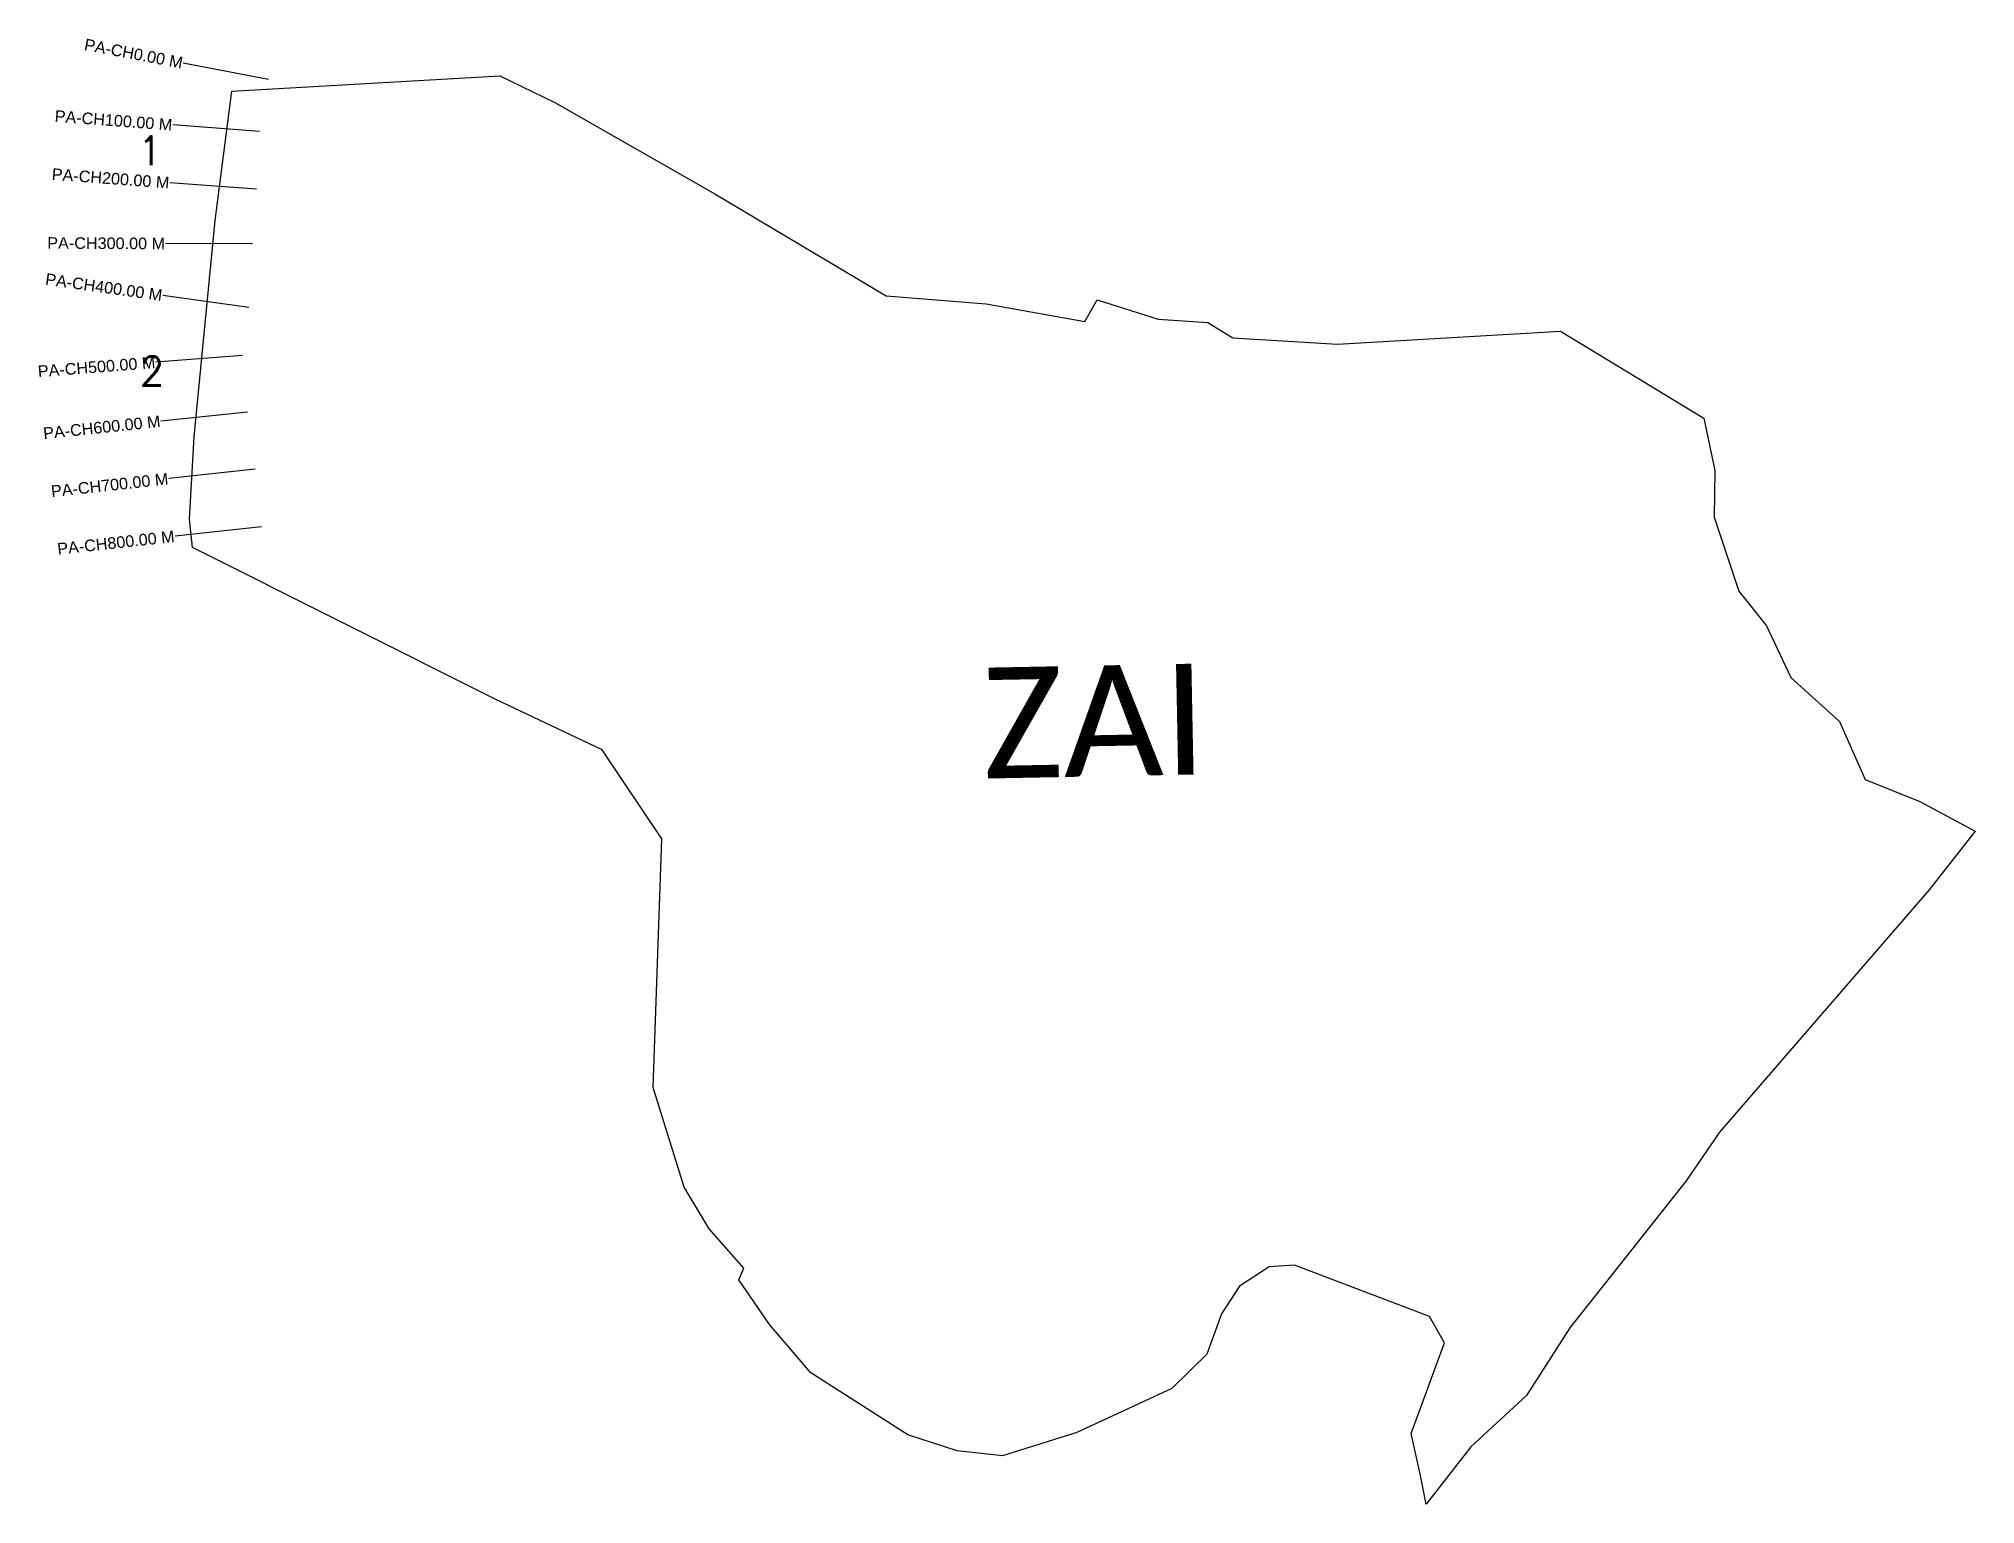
# Model space of a CAD drawing. Header units: metres. Extents: x 254129 to 356845, y 1741129 to 2228107.
# Drawn here: x 263188 to 266532, y 2225575 to 2228107 of the extents above; entities that cross this region are included whole.
import ezdxf
from ezdxf.enums import TextEntityAlignment as Align

# ---------------------------------------------------------------- set-up
doc = ezdxf.new("R2010")
doc.units = ezdxf.units.M
for name, color, linetype in [('CS', 134, 'Continuous'), ('CSMark', 6, 'Continuous'), ('village', 3, 'Continuous'), ('VILLAGE NAME', 250, 'Continuous')]:
    doc.layers.add(name, color=color, linetype=linetype)
doc.styles.add('DynamicDimensions', font='arial.ttf')
doc.styles.get("Standard").update_dxf_attribs({"font": 'simplex.shx'})

msp = doc.modelspace()

# ---------------------------------------------------------------- texts
at = {"char_height": 50, "attachment_point": 1}
for s, insert in [('1', (263359.1, 2227938.1)), ('2', (263362.6, 2227557.6))]:
    msp.add_mtext_dynamic_manual_height_columns(s, width=84.374, gutter_width=1, heights=[0], dxfattribs=dict(at, insert=insert))
at = {"layer": 'CSMark', "style": 'DynamicDimensions'}
for s, rotation, p in [('PA-CH0.00 M', 349.1697, (263436.8, 2228064.8)), ('PA-CH100.00 M', 355.6098, (263418.9, 2227957.8)), ('PA-CH200.00 M', 355.7132, (263413.9, 2227857.8)), ('PA-CH300.00 M', 359.7215, (263406.5, 2227752.9)), ('PA-CH400.00 M', 351.9496, (263401.5, 2227663.4)), ('PA-CH500.00 M', 4.4421, (263389.6, 2227547.8)), ('PA-CH600.00 M', 5.9946, (263398.4, 2227446.2)), ('PA-CH700.00 M', 6.2287, (263411.9, 2227346.8)), ('PA-CH800.00 M', 6.2287, (263422.7, 2227247.4))]:
    msp.add_text(s, height=20, rotation=rotation, dxfattribs=at).set_placement(p, align=Align.MIDDLE_RIGHT)
at = {"layer": 'VILLAGE NAME', "insert": (264815.5, 2227020.2), "char_height": 191.456, "attachment_point": 1, "rotation": 1.1028}
msp.add_mtext_dynamic_manual_height_columns('{\\fCalibri|b0|i0|c0|p34;ZAI}', width=161.46, gutter_width=957.3, heights=[0], dxfattribs=at)

# ---------------------------------------------------------------- linework, layer by layer
at = {"layer": 'CS'}
for p, q in [((263585.1, 2228036.4), (263437.7, 2228064.6)), ((263569.5, 2227946.3), (263419.9, 2227957.8)), ((263564.5, 2227846.6), (263414.9, 2227857.8)), ((263557.5, 2227752.1), (263407.5, 2227752.9)), ((263551, 2227642.2), (263402.5, 2227663.3)), ((263540.2, 2227559.5), (263390.6, 2227547.9)), ((263548.6, 2227461.9), (263399.4, 2227446.3)), ((263562, 2227363.2), (263412.8, 2227346.9)), ((263572.8, 2227263.8), (263423.7, 2227247.5))]:
    msp.add_line(p, q, dxfattribs=at)
at = {"layer": 'village', "color": 3, "true_color": 0x00ff00}
msp.add_polyline3d([(266532.2, 2226738.1, 0), (266452.4, 2226636.6, 0), (266090.3, 2226217.9, 0), (266033.3, 2226134.2, 0), (265832.4, 2225880.2, 0), (265757.6, 2225763.1, 0), (265661.1, 2225674.4, 0), (265584, 2225575.5, 0), (265574.5, 2225624.9, 0), (265558.3, 2225697.7, 0), (265615.6, 2225854.4, 0), (265590.1, 2225899.9, 0), (265357, 2225988.5, 0), (265312.8, 2225985.4, 0), (265261.7, 2225952.3, 0), (265230.7, 2225904.6, 0), (265205.6, 2225834.6, 0), (265144.7, 2225775.7, 0), (264981, 2225699.3, 0), (264852.6, 2225659.3, 0), (264774.4, 2225667.5, 0), (264689.3, 2225695.3, 0), (264521.5, 2225802.6, 0), (264450.2, 2225886.1, 0), (264397.3, 2225963.3, 0), (264405.6, 2225983.4, 0), (264346.3, 2226051.4, 0), (264303, 2226123.1, 0), (264249.6, 2226295, 0), (264264.3, 2226724.6, 0), (264161.2, 2226878.6, 0), (263976.3, 2226966, 0), (263454.1, 2227227.7, 0), (263448.9, 2227276.7, 0), (263456.9, 2227419, 0), (263492.8, 2227792.4, 0), (263521.7, 2228016, 0), (263984.5, 2228042.2, 0), (264079.6, 2227996.4, 0), (264355.6, 2227838.5, 0), (264651.7, 2227662.3, 0), (264824.4, 2227648.7, 0), (264994.9, 2227618.4, 0), (265015.9, 2227655.9, 0), (265121.5, 2227622.3, 0), (265206.9, 2227616.2, 0), (265250, 2227589.8, 0), (265431, 2227578.8, 0), (265816.3, 2227601.7, 0), (266063.3, 2227451.5, 0), (266082.3, 2227360.9, 0), (266081.3, 2227280.2, 0), (266124, 2227152.6, 0), (266171.7, 2227092.5, 0), (266213.8, 2227003.4, 0), (266297.6, 2226927.4, 0), (266342.1, 2226827, 0), (266436.7, 2226789.1, 0)], close=True, dxfattribs=at)

msp.set_redraw_order([(e.dxf.handle, doc.entitydb.next_handle()) for e in msp.query("TEXT MTEXT ATTDEF DIMENSION ARC_DIMENSION")])  # texts and dimensions are drawn at this point

doc.saveas('drawing.dxf')
